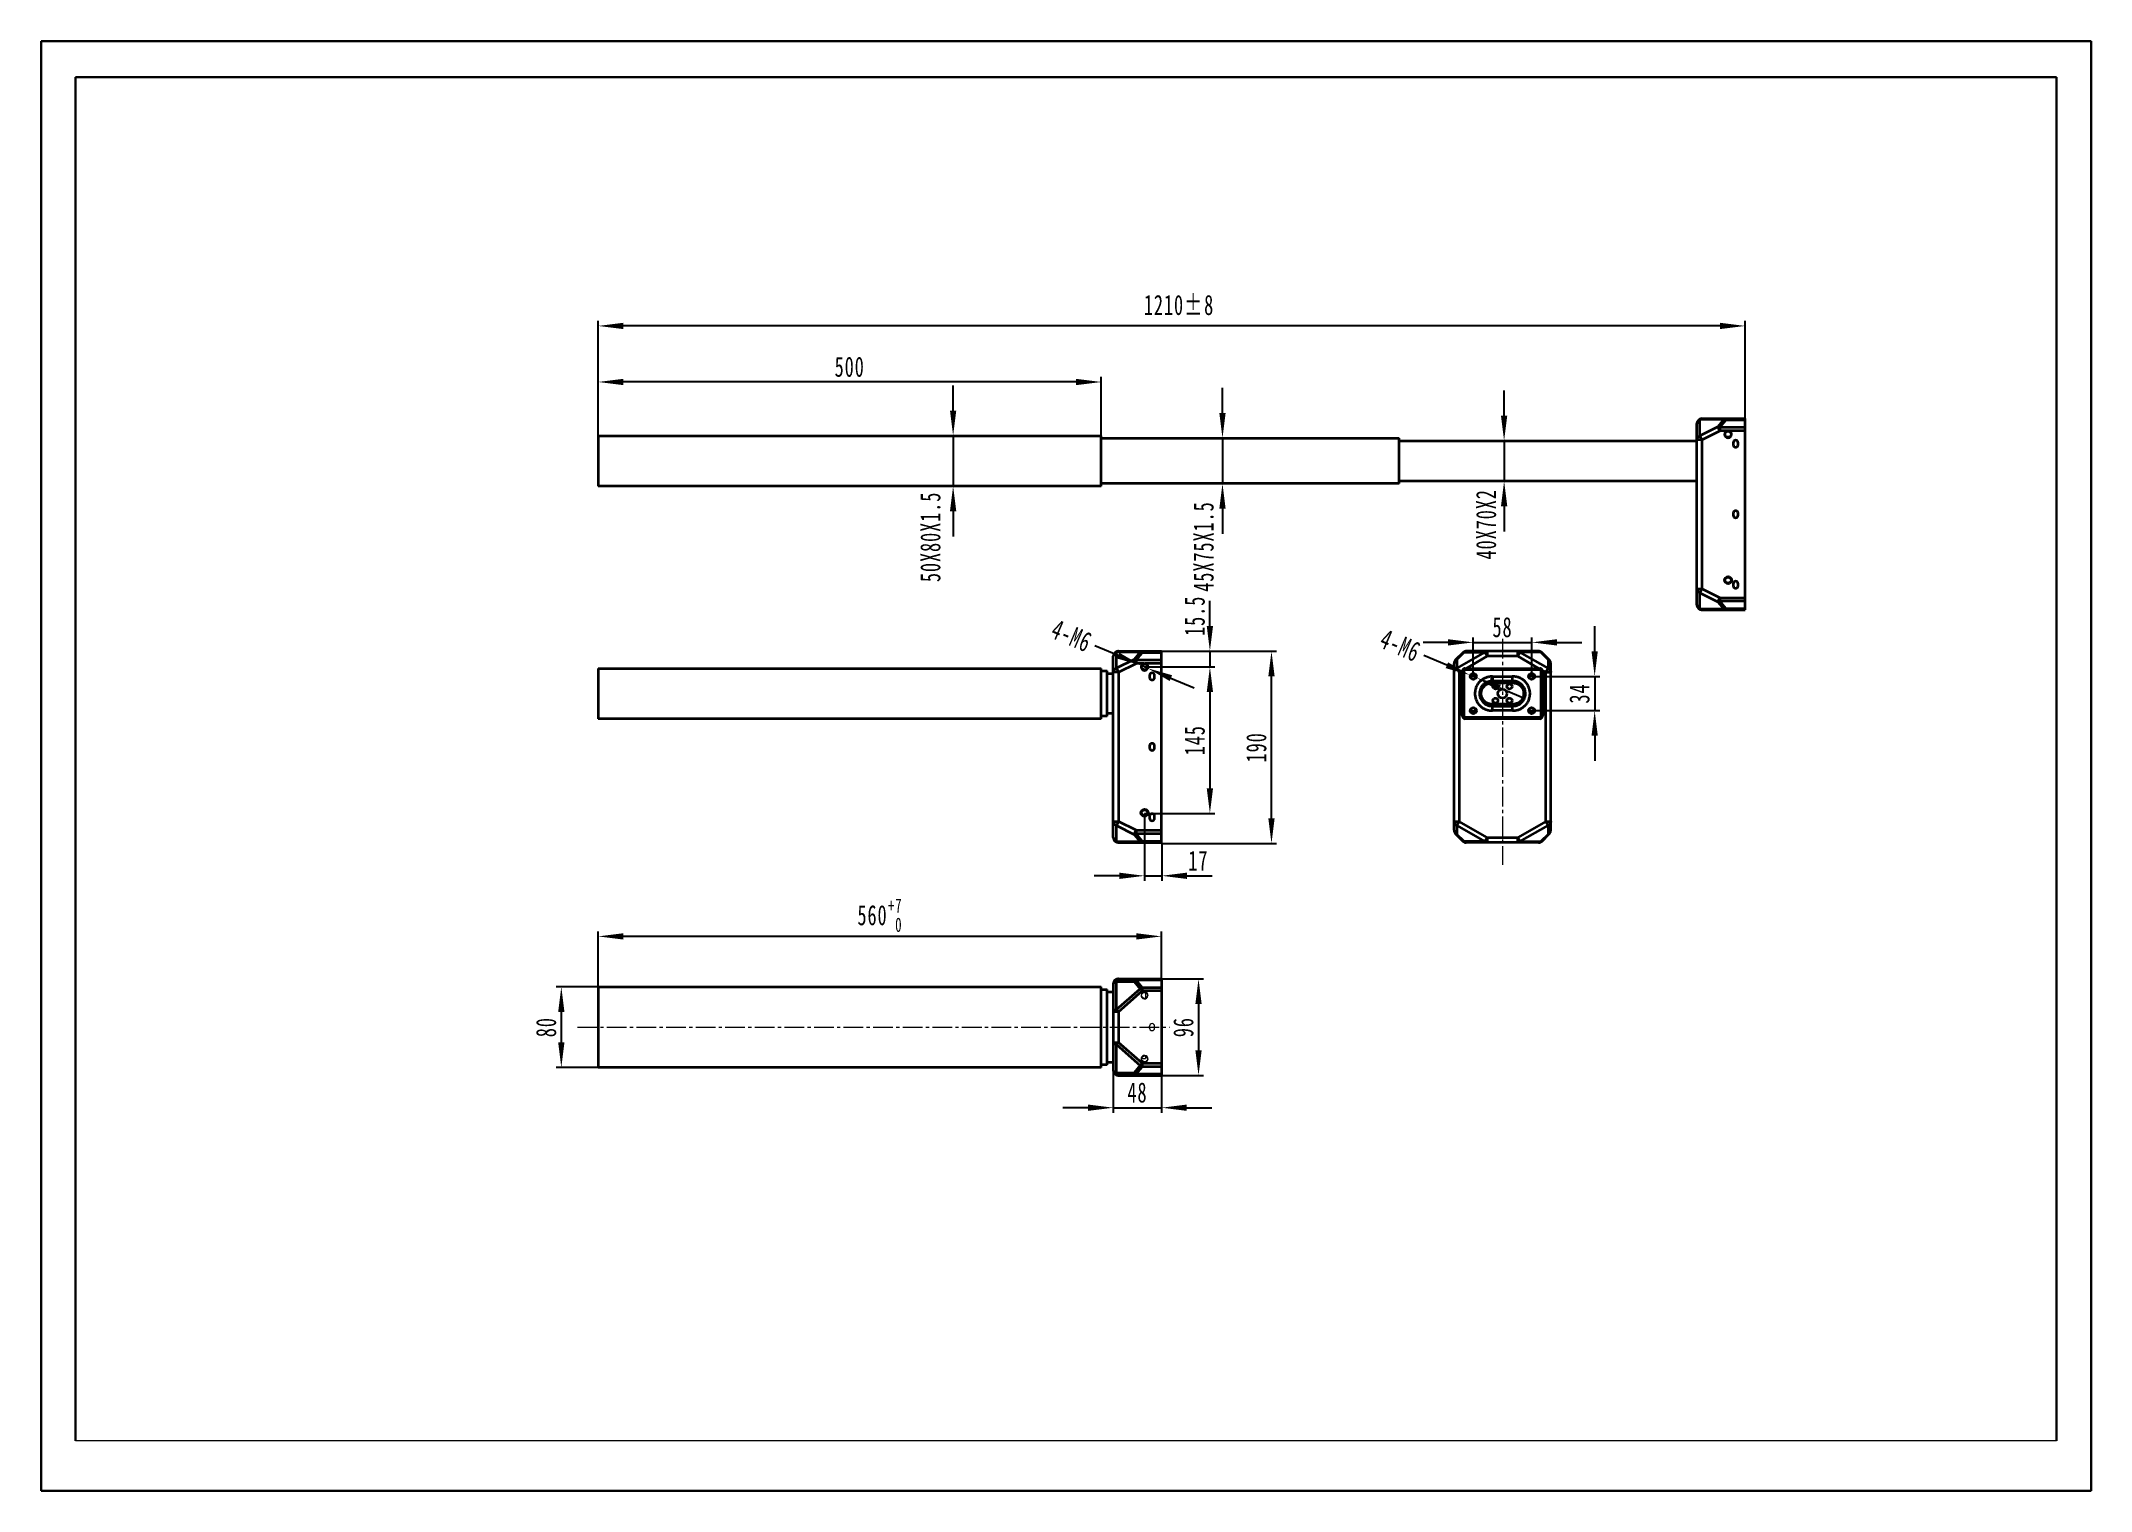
# Model space of a CAD drawing. Header units: millimetres. Extents: x 0 to 2037, y 0 to 1441.
import ezdxf

# ---------------------------------------------------------------- set-up
doc = ezdxf.new("R2010")
doc.units = ezdxf.units.MM
doc.header["$LTSCALE"] = 16.334999
doc.linetypes.add('点画线', pattern=[18, 12, -2, 2, -2])
doc.layers.get('0').update_dxf_attribs({"lineweight": 18})
for name, color, linetype, lineweight in [('FORMAT', 7, 'Continuous', 18), ('中心线层', 1, '点画线', 18), ('尺寸线层', 3, 'Continuous', 18), ('粗实线层', 7, 'Continuous', 35)]:
    doc.layers.add(name, color=color, linetype=linetype, lineweight=lineweight)
doc.styles.add('标准', font='', dxfattribs={"width": 0.667})
doc.styles.get('标准').set_extended_font_data('宋体')
doc.dimstyles.new('标准', dxfattribs={"dimtxt": 20, "dimasz": 25, "dimexe": 5, "dimexo": 0, "dimgap": 5, "dimtad": 1, "dimdec": 1, "dimdsep": 46, "dimtxsty": '标准', "dimblk": '_CAXARROW', "dimcen": 0, "dimdle": 50, "dimazin": 2, "dimtfac": 1, "dimtdec": 3, "dimtmove": 2, "dimatfit": 3, "dimfxl": 0, "dimfrac": 2, "dimtolj": 1, "dimarcsym": 0})

msp = doc.modelspace()

# ---------------------------------------------------------------- blocks, each defined once
blk = doc.blocks.new('_CAXARROW_0')
blk.add_hatch(color=0).paths.add_polyline_path([(0, 0), (-1, 0.125), (-1, -0.125)], flags=0)
blk = doc.blocks.new('*X2')
at = {"layer": '尺寸线层', "color": 0, "lineweight": -2}
for p, q in [((1096.7, 818.8), (1166.7, 818.8)), ((1161.7, 793.8), (1161.7, 698)), ((1096.7, 673), (1166.7, 673))]:
    blk.add_line(p, q, dxfattribs=at)
at = {"layer": '尺寸线层', "color": 0, "lineweight": -2, "ltscale": 0.1, "xscale": 25, "yscale": 25, "zscale": 25}
for p, rotation in [((1161.7, 818.8), 90), ((1161.7, 673), 270)]:
    blk.add_blockref('_CAXARROW_0', p, dxfattribs=dict(at, rotation=rotation))
at = {"layer": '尺寸线层', "color": 0, "ltscale": 0.1, "insert": (1146.7, 745.9), "char_height": 20, "width": 54.344, "attachment_point": 5, "rotation": 90, "line_spacing_factor": 1.15057, "style": '标准'}
blk.add_mtext('\\T1.1;145', dxfattribs=at)
blk = doc.blocks.new('_CAXARROW')
blk.add_hatch(color=0).paths.add_polyline_path([(0, 0), (-1, 0.125), (-1, -0.125)], flags=0)
blk = doc.blocks.new('*X4')
at = {"layer": '尺寸线层', "color": 0, "lineweight": -2}
for p, q in [((1161.7, 859.4), (1161.7, 884.4)), ((1096.7, 818.8), (1166.7, 818.8)), ((1113.8, 834.4), (1166.7, 834.4)), ((1161.7, 834.4), (1161.7, 818.8)), ((1161.7, 793.8), (1161.7, 768.8))]:
    blk.add_line(p, q, dxfattribs=at)
at = {"layer": '尺寸线层', "color": 0, "lineweight": -2, "ltscale": 0.1, "xscale": 25, "yscale": 25, "zscale": 25}
for p, rotation in [((1161.7, 834.4), 270), ((1161.7, 818.8), 90)]:
    blk.add_blockref('_CAXARROW_0', p, dxfattribs=dict(at, rotation=rotation))
at = {"layer": '尺寸线层', "color": 0, "ltscale": 0.1, "insert": (1146.7, 869.5), "char_height": 20, "width": 75.33, "attachment_point": 5, "rotation": 90, "line_spacing_factor": 1.15057, "style": '标准'}
blk.add_mtext('\\T1.1;15.5', dxfattribs=at)
blk = doc.blocks.new('*X5')
at = {"layer": '尺寸线层', "color": 0, "lineweight": -2}
for p, q in [((1113.8, 834.4), (1227.9, 834.4)), ((1222.9, 668.3), (1222.9, 809.4)), ((1113.8, 643.3), (1227.9, 643.3))]:
    blk.add_line(p, q, dxfattribs=at)
at = {"layer": '尺寸线层', "color": 0, "lineweight": -2, "ltscale": 0.1, "xscale": 25, "yscale": 25, "zscale": 25}
for p, rotation in [((1222.9, 834.4), 90), ((1222.9, 643.3), 270)]:
    blk.add_blockref('_CAXARROW_0', p, dxfattribs=dict(at, rotation=rotation))
at = {"layer": '尺寸线层', "color": 0, "ltscale": 0.1, "insert": (1207.9, 738.8), "char_height": 20, "width": 54.791, "attachment_point": 5, "rotation": 90, "line_spacing_factor": 1.15057, "style": '标准'}
blk.add_mtext('\\T1.1;190', dxfattribs=at)
blk = doc.blocks.new('*X6')
at = {"layer": '尺寸线层', "color": 0, "lineweight": -2}
for p, q in [((1096.7, 673), (1096.7, 606.2)), ((1113.8, 643.3), (1113.8, 606.2)), ((1071.7, 611.2), (1046.7, 611.2)), ((1096.7, 611.2), (1113.8, 611.2)), ((1138.8, 611.2), (1163.8, 611.2))]:
    blk.add_line(p, q, dxfattribs=at)
at = {"layer": '尺寸线层', "color": 0, "lineweight": -2, "ltscale": 0.1, "xscale": 25, "yscale": 25, "zscale": 25}
blk.add_blockref('_CAXARROW_0', (1096.7, 611.2), dxfattribs=at)
at = {"layer": '尺寸线层', "color": 0, "lineweight": -2, "ltscale": 0.1, "xscale": 25, "yscale": 25, "zscale": 25, "rotation": 180}
blk.add_blockref('_CAXARROW_0', (1113.8, 611.2), dxfattribs=at)
at = {"layer": '尺寸线层', "color": 0, "ltscale": 0.1, "insert": (1150.2, 626.2), "char_height": 20, "width": 33.507, "attachment_point": 5, "line_spacing_factor": 1.15057, "style": '标准'}
blk.add_mtext('\\T1.1;17', dxfattribs=at)
blk = doc.blocks.new('*X7')
at = {"layer": '尺寸线层', "color": 0, "lineweight": -2}
for p, q in [((1113.7, 508.8), (1155.4, 508.8)), ((1150.4, 483.8), (1150.4, 437.8)), ((1113.7, 412.8), (1155.4, 412.8))]:
    blk.add_line(p, q, dxfattribs=at)
at = {"layer": '尺寸线层', "color": 0, "lineweight": -2, "ltscale": 0.1, "xscale": 25, "yscale": 25, "zscale": 25}
for p, rotation in [((1150.4, 508.8), 90), ((1150.4, 412.8), 270)]:
    blk.add_blockref('_CAXARROW_0', p, dxfattribs=dict(at, rotation=rotation))
at = {"layer": '尺寸线层', "color": 0, "lineweight": 15, "ltscale": 0.1, "insert": (1135.4, 460.8), "char_height": 20, "width": 39.553, "attachment_point": 5, "rotation": 90, "line_spacing_factor": 1.15057, "style": '标准'}
blk.add_mtext('\\T1.1;96', dxfattribs=at)
blk = doc.blocks.new('*X8')
at = {"layer": '尺寸线层', "color": 0, "lineweight": -2}
for p, q in [((1065.7, 417.8), (1065.7, 375.8)), ((1113.7, 412.8), (1113.7, 375.8)), ((1040.7, 380.8), (1015.7, 380.8)), ((1065.7, 380.8), (1113.7, 380.8)), ((1138.7, 380.8), (1163.7, 380.8))]:
    blk.add_line(p, q, dxfattribs=at)
at = {"layer": '尺寸线层', "color": 0, "lineweight": -2, "ltscale": 0.1, "xscale": 25, "yscale": 25, "zscale": 25}
blk.add_blockref('_CAXARROW_0', (1065.7, 380.8), dxfattribs=at)
at = {"layer": '尺寸线层', "color": 0, "lineweight": -2, "ltscale": 0.1, "xscale": 25, "yscale": 25, "zscale": 25, "rotation": 180}
blk.add_blockref('_CAXARROW_0', (1113.7, 380.8), dxfattribs=at)
at = {"layer": '尺寸线层', "color": 0, "ltscale": 0.1, "insert": (1089.7, 395.8), "char_height": 20, "width": 36.488, "attachment_point": 5, "line_spacing_factor": 1.15057, "style": '标准'}
blk.add_mtext('\\T1.1;48', dxfattribs=at)
blk = doc.blocks.new('*X10')
at = {"layer": '尺寸线层', "color": 0, "lineweight": 15, "ltscale": 0.1, "char_height": 20, "attachment_point": 1, "line_spacing_factor": 1.15057, "style": '标准'}
for s, insert, width in [('\\T1.1;560', (811.4, 582.1), 178.296), ('\\T1.1;{\\H0.71x;\\C2;+7}', (841.8, 588.7), 56.85), ('\\T1.1;{\\H0.71x;\\C2; 0}', (841.8, 569.7), 56.85)]:
    blk.add_mtext(s, dxfattribs=dict(at, insert=insert, width=width))
blk = doc.blocks.new('*X9')
at = {"layer": '尺寸线层', "color": 0, "lineweight": -2}
for p, q in [((553.7, 500.8), (553.7, 556)), ((1088.7, 551), (578.7, 551)), ((1113.7, 508.8), (1113.7, 556))]:
    blk.add_line(p, q, dxfattribs=at)
at = {"layer": '尺寸线层', "color": 0, "lineweight": 15, "ltscale": 0.1}
blk.add_blockref('*X10', (0, 0), dxfattribs=at)
at = {"layer": '尺寸线层', "color": 0, "lineweight": -2, "ltscale": 0.1, "xscale": 25, "yscale": 25, "zscale": 25, "rotation": 180}
blk.add_blockref('_CAXARROW_0', (553.7, 551), dxfattribs=at)
at = {"layer": '尺寸线层', "color": 0, "lineweight": -2, "ltscale": 0.1, "xscale": 25, "yscale": 25, "zscale": 25}
blk.add_blockref('_CAXARROW_0', (1113.7, 551), dxfattribs=at)
blk = doc.blocks.new('*X11')
at = {"layer": '尺寸线层', "color": 0, "lineweight": -2, "ltscale": 0.1}
for p, q in [((1398.5, 843.1), (1373.5, 843.1)), ((1423.5, 809.3), (1423.5, 848.1)), ((1423.5, 843.1), (1481.5, 843.1)), ((1481.5, 809.3), (1481.5, 848.1)), ((1506.5, 843.1), (1531.5, 843.1))]:
    blk.add_line(p, q, dxfattribs=at)
at = {"layer": '尺寸线层', "color": 0, "lineweight": -2, "ltscale": 0.1, "xscale": 25, "yscale": 25, "zscale": 25}
blk.add_blockref('_CAXARROW_0', (1423.5, 843.1), dxfattribs=at)
at = {"layer": '尺寸线层', "color": 0, "lineweight": -2, "ltscale": 0.1, "xscale": 25, "yscale": 25, "zscale": 25, "rotation": 180}
blk.add_blockref('_CAXARROW_0', (1481.5, 843.1), dxfattribs=at)
at = {"layer": '尺寸线层', "color": 0, "ltscale": 0.1, "insert": (1452.5, 858.1), "char_height": 20, "width": 35.593, "attachment_point": 5, "line_spacing_factor": 1.15057, "style": '标准'}
blk.add_mtext('\\T1.1;58', dxfattribs=at)
blk = doc.blocks.new('*X12')
at = {"layer": '尺寸线层', "color": 0, "lineweight": -2, "ltscale": 0.1}
for p, q in [((906.5, 1073.4), (906.5, 1098.4)), ((934.6, 1048.4), (901.5, 1048.4)), ((906.5, 1048.4), (906.5, 998.4)), ((923.9, 998.4), (901.5, 998.4)), ((906.5, 973.4), (906.5, 948.4))]:
    blk.add_line(p, q, dxfattribs=at)
at = {"layer": '尺寸线层', "color": 0, "lineweight": -2, "ltscale": 0.1, "xscale": 25, "yscale": 25, "zscale": 25}
for p, rotation in [((906.5, 1048.4), 270), ((906.5, 998.4), 90)]:
    blk.add_blockref('_CAXARROW_0', p, dxfattribs=dict(at, rotation=rotation))
at = {"layer": '尺寸线层', "color": 0, "ltscale": 0.1, "insert": (884, 947.9), "char_height": 20, "width": 182.348, "attachment_point": 5, "rotation": 90, "line_spacing_factor": 1.15057, "style": '标准'}
blk.add_mtext('\\T1.1;50X80X1.5', dxfattribs=at)
blk = doc.blocks.new('*X13')
at = {"layer": '尺寸线层', "color": 0, "lineweight": -2, "ltscale": 0.1}
for p, q in [((1174.2, 1070.9), (1174.2, 1095.9)), ((1174.2, 1045.9), (1179.2, 1045.9)), ((1174.2, 1045.9), (1174.2, 1000.9)), ((1168.4, 1000.9), (1179.2, 1000.9)), ((1174.2, 975.9), (1174.2, 950.9))]:
    blk.add_line(p, q, dxfattribs=at)
at = {"layer": '尺寸线层', "color": 0, "lineweight": -2, "ltscale": 0.1, "xscale": 25, "yscale": 25, "zscale": 25}
for p, rotation in [((1174.2, 1045.9), 270), ((1174.2, 1000.9), 90)]:
    blk.add_blockref('_CAXARROW_0', p, dxfattribs=dict(at, rotation=rotation))
at = {"layer": '尺寸线层', "color": 0, "ltscale": 0.1, "insert": (1155.5, 938.3), "char_height": 20, "width": 183.242, "attachment_point": 5, "rotation": 90, "line_spacing_factor": 1.15057, "style": '标准'}
blk.add_mtext('\\T1.1;45X75X1.5', dxfattribs=at)
blk = doc.blocks.new('*X14')
at = {"layer": '尺寸线层', "color": 0, "lineweight": -2, "ltscale": 0.1}
for p, q in [((1454.1, 1068.4), (1454.1, 1093.4)), ((1456, 1043.4), (1449.1, 1043.4)), ((1454.1, 1043.4), (1454.1, 1003.4)), ((1454.1, 1003.4), (1459.1, 1003.4)), ((1454.1, 978.4), (1454.1, 953.4))]:
    blk.add_line(p, q, dxfattribs=at)
at = {"layer": '尺寸线层', "color": 0, "lineweight": -2, "ltscale": 0.1, "xscale": 25, "yscale": 25, "zscale": 25}
for p, rotation in [((1454.1, 1043.4), 270), ((1454.1, 1003.4), 90)]:
    blk.add_blockref('_CAXARROW_0', p, dxfattribs=dict(at, rotation=rotation))
at = {"layer": '尺寸线层', "color": 0, "ltscale": 0.1, "insert": (1436.3, 960.4), "char_height": 20, "width": 141.27, "attachment_point": 5, "rotation": 90, "line_spacing_factor": 1.15057, "style": '标准'}
blk.add_mtext('\\T1.1;40X70X2', dxfattribs=at)
blk = doc.blocks.new('*X15')
at = {"layer": '尺寸线层', "color": 0, "lineweight": -2, "ltscale": 0.1}
for p, q in [((553.7, 500.8), (512.1, 500.8)), ((517.1, 475.8), (517.1, 445.8)), ((553.7, 420.8), (512.1, 420.8))]:
    blk.add_line(p, q, dxfattribs=at)
at = {"layer": '尺寸线层', "color": 0, "lineweight": -2, "ltscale": 0.1, "xscale": 25, "yscale": 25, "zscale": 25}
for p, rotation in [((517.1, 500.8), 90), ((517.1, 420.8), 270)]:
    blk.add_blockref('_CAXARROW_0', p, dxfattribs=dict(at, rotation=rotation))
at = {"layer": '尺寸线层', "color": 0, "ltscale": 0.1, "insert": (502.1, 460.8), "char_height": 20, "width": 39.553, "attachment_point": 5, "rotation": 90, "line_spacing_factor": 1.15057, "style": '标准'}
blk.add_mtext('\\T1.1;80', dxfattribs=at)
blk = doc.blocks.new('*X16')
at = {"layer": '尺寸线层', "color": 0, "lineweight": -2, "ltscale": 0.1}
for p, q in [((553.7, 1048.4), (553.7, 1162.5)), ((1693.7, 1065.4), (1693.7, 1162.5)), ((1668.7, 1157.5), (578.7, 1157.5))]:
    blk.add_line(p, q, dxfattribs=at)
at = {"layer": '尺寸线层', "color": 0, "lineweight": -2, "ltscale": 0.1, "xscale": 25, "yscale": 25, "zscale": 25, "rotation": 180}
blk.add_blockref('_CAXARROW_0', (553.7, 1157.5), dxfattribs=at)
at = {"layer": '尺寸线层', "color": 0, "lineweight": -2, "ltscale": 0.1, "xscale": 25, "yscale": 25, "zscale": 25}
blk.add_blockref('_CAXARROW_0', (1693.7, 1157.5), dxfattribs=at)
at = {"layer": '尺寸线层', "color": 0, "ltscale": 0.1, "insert": (1131, 1178.2), "char_height": 20, "width": 136.53, "attachment_point": 5, "line_spacing_factor": 1.15057, "style": '标准'}
blk.add_mtext('\\T1.1;1210%%P8', dxfattribs=at)
blk = doc.blocks.new('*X17')
at = {"layer": '尺寸线层', "color": 0, "lineweight": -2}
for p, q in [((1070.5, 830), (1047.5, 839.7)), ((1099.9, 817.4), (1093.5, 820.2)), ((1122.9, 807.6), (1145.9, 797.9))]:
    blk.add_line(p, q, dxfattribs=at)
at = {"layer": '尺寸线层', "color": 0, "lineweight": -2, "ltscale": 0.1, "xscale": 25, "yscale": 25, "zscale": 25}
for p, rotation in [((1093.5, 820.2), 336.9544261387204), ((1099.9, 817.4), 156.9544261387204)]:
    blk.add_blockref('_CAXARROW_0', p, dxfattribs=dict(at, rotation=rotation))
at = {"layer": '尺寸线层', "color": 0, "ltscale": 0.1, "insert": (1024.4, 849.6), "char_height": 20, "width": 87.956, "attachment_point": 5, "rotation": 336.9544, "line_spacing_factor": 1.15057, "style": '标准'}
blk.add_mtext('\\T1.1;4-M6', dxfattribs=at)
blk = doc.blocks.new('*X18')
at = {"layer": '尺寸线层', "color": 0, "lineweight": -2, "ltscale": 0.1}
for p, q in [((1544.1, 834.3), (1544.1, 859.3)), ((1481.5, 809.3), (1549.1, 809.3)), ((1544.1, 809.3), (1544.1, 775.3)), ((1481.5, 775.3), (1549.1, 775.3)), ((1544.1, 750.3), (1544.1, 725.3))]:
    blk.add_line(p, q, dxfattribs=at)
at = {"layer": '尺寸线层', "color": 0, "lineweight": -2, "ltscale": 0.1, "xscale": 25, "yscale": 25, "zscale": 25}
for p, rotation in [((1544.1, 809.3), 270), ((1544.1, 775.3), 90)]:
    blk.add_blockref('_CAXARROW_0', p, dxfattribs=dict(at, rotation=rotation))
at = {"layer": '尺寸线层', "color": 0, "ltscale": 0.1, "insert": (1529.1, 792.3), "char_height": 20, "width": 39.553, "attachment_point": 5, "rotation": 90, "line_spacing_factor": 1.15057, "style": '标准'}
blk.add_mtext('\\T1.1;34', dxfattribs=at)
blk = doc.blocks.new('*X19')
at = {"layer": '尺寸线层', "color": 0, "lineweight": -2}
for p, q in [((1397.2, 820.4), (1374.2, 830.2)), ((1426.7, 807.9), (1420.2, 810.6)), ((1449.7, 798.1), (1472.7, 788.3))]:
    blk.add_line(p, q, dxfattribs=at)
at = {"layer": '尺寸线层', "color": 0, "lineweight": -2, "ltscale": 0.1, "xscale": 25, "yscale": 25, "zscale": 25}
for p, rotation in [((1420.2, 810.6), 336.9544261387204), ((1426.7, 807.9), 156.9544261387204)]:
    blk.add_blockref('_CAXARROW_0', p, dxfattribs=dict(at, rotation=rotation))
at = {"layer": '尺寸线层', "color": 0, "ltscale": 0.1, "insert": (1351.1, 840), "char_height": 20, "width": 87.956, "attachment_point": 5, "rotation": 336.9544, "line_spacing_factor": 1.15057, "style": '标准'}
blk.add_mtext('\\T1.1;4-M6', dxfattribs=at)
blk = doc.blocks.new('*X20')
at = {"layer": '尺寸线层', "color": 0, "lineweight": -2, "ltscale": 0.1}
for p, q in [((553.7, 1048.4), (553.7, 1106.8)), ((1028.7, 1101.8), (578.7, 1101.8)), ((1053.7, 1048.4), (1053.7, 1106.8))]:
    blk.add_line(p, q, dxfattribs=at)
at = {"layer": '尺寸线层', "color": 0, "lineweight": -2, "ltscale": 0.1, "xscale": 25, "yscale": 25, "zscale": 25, "rotation": 180}
blk.add_blockref('_CAXARROW_0', (553.7, 1101.8), dxfattribs=at)
at = {"layer": '尺寸线层', "color": 0, "lineweight": -2, "ltscale": 0.1, "xscale": 25, "yscale": 25, "zscale": 25}
blk.add_blockref('_CAXARROW_0', (1053.7, 1101.8), dxfattribs=at)
at = {"layer": '尺寸线层', "color": 0, "ltscale": 0.1, "insert": (803.7, 1116.8), "char_height": 20, "width": 56.878, "attachment_point": 5, "line_spacing_factor": 1.15057, "style": '标准'}
blk.add_mtext('\\T1.1;500', dxfattribs=at)

# ---------------------------------------------------------------- dimensions: what is measured, and where the dimension line sits
at = {"layer": '尺寸线层', "ltscale": 0.1}
dim = msp.add_linear_dim(base=(553.72, 1157.48), p1=(1693.72, 1065.41), p2=(553.72, 1048.41), text='1210%%P8', dimstyle='标准', override={"dimsah": 1, "dimtfill": 1, "dimtzin": 0}, dxfattribs=at)
dim.commit()
dim.dimension.update_dxf_attribs({"geometry": '*X16', "text_midpoint": (1130.95, 1178.17), "dimtype": 160})
for base, p1, p2, picture, middle in [((553.72, 1101.79), (1053.72, 1048.41), (553.72, 1048.41), '*X20', (803.72, 1116.79)), ((1481.46, 843.11), (1423.46, 809.25), (1481.46, 809.28), '*X11', (1452.46, 858.11))]:
    dim = msp.add_linear_dim(base=base, p1=p1, p2=p2, dimstyle='标准', override={"dimsah": 1, "dimtfill": 1, "dimtzin": 0}, dxfattribs=at)
    dim.commit()
    dim.dimension.update_dxf_attribs({"geometry": picture, "text_midpoint": middle, "dimtype": 160})
for base, p1, p2, text, picture, middle in [((906.53, 998.41), (934.55, 1048.41), (923.92, 998.41), '<>X80X1.5', '*X12', (884.03, 947.91)), ((1174.17, 1000.91), (1174.17, 1045.91), (1168.38, 1000.91), '<>X75X1.5', '*X13', (1155.49, 938.29)), ((1454.08, 1003.41), (1456.01, 1043.41), (1454.08, 1003.41), '<>X70X2', '*X14', (1436.32, 960.43))]:
    dim = msp.add_linear_dim(base=base, p1=p1, p2=p2, angle=270, text=text, dimstyle='标准', override={"dimsah": 1, "dimtfill": 1, "dimfrac": 0, "dimtzin": 0}, dxfattribs=at)
    dim.commit()
    dim.dimension.update_dxf_attribs({"geometry": picture, "text_midpoint": middle, "dimtype": 160})
at = {"layer": '尺寸线层'}
for base, p1, p2, angle, text, picture, middle in [((1161.67, 818.8), (1113.82, 834.39), (1096.72, 818.8), 270, '15.5', '*X4', (1146.67, 869.48)), ((1161.67, 672.97), (1096.72, 818.8), (1096.72, 672.97), 270, '145', '*X2', (1146.67, 745.88)), ((1222.86, 834.39), (1113.82, 643.3), (1113.82, 834.39), 90, '190', '*X5', (1207.86, 738.84)), ((1113.82, 611.2), (1096.72, 672.97), (1113.82, 643.3), 0, '17', '*X6', (1150.25, 626.2))]:
    dim = msp.add_linear_dim(base=base, p1=p1, p2=p2, angle=angle, text=text, dimstyle='标准', override={"dimsah": 1, "dimtfill": 1, "dimtzin": 0}, dxfattribs=at)
    dim.commit()
    dim.dimension.update_dxf_attribs({"geometry": picture, "text_midpoint": middle, "dimtype": 160})
for p1, p2, picture, middle in [((1099.94, 817.43), (1093.5, 820.17), '*X17', (1024.36, 849.58)), ((1426.68, 807.88), (1420.24, 810.62), '*X19', (1351.1, 840.04))]:
    dim = msp.add_diameter_dim_2p(p1=p1, p2=p2, text='4-M6', dimstyle='标准', override={"dimpost": '%%C<>', "dimsah": 1, "dimtfill": 1, "dimfrac": 0, "dimtzin": 0}, dxfattribs=at)
    dim.commit()
    dim.dimension.update_dxf_attribs({"geometry": picture, "text_midpoint": middle, "dimtype": 163})
at = {"layer": '尺寸线层', "ltscale": 0.1}
for base, p1, p2, picture, middle in [((1544.07, 775.28), (1481.46, 809.28), (1481.47, 775.28), '*X18', (1529.07, 792.28)), ((517.06, 420.84), (553.72, 500.84), (553.72, 420.84), '*X15', (502.06, 460.84))]:
    dim = msp.add_linear_dim(base=base, p1=p1, p2=p2, angle=270, dimstyle='标准', override={"dimsah": 1, "dimtfill": 1, "dimtzin": 0}, dxfattribs=at)
    dim.commit()
    dim.dimension.update_dxf_attribs({"geometry": picture, "text_midpoint": middle, "dimtype": 160})
at = {"layer": '尺寸线层', "lineweight": 15}
dim = msp.add_linear_dim(base=(553.72, 551.02), p1=(1113.74, 508.84), p2=(553.72, 500.84), text='\\A1;<>{\\C2;{\\H0.71x;\\S+7^  0;}}', dimstyle='标准', override={"dimsah": 1, "dimtdec": 0, "dimtfill": 1, "dimfrac": 0, "dimtzin": 0}, dxfattribs=at)
dim.commit()
dim.dimension.update_dxf_attribs({"geometry": '*X9', "text_midpoint": (833.73, 572.11), "dimtype": 160})
dim = msp.add_linear_dim(base=(1150.42, 412.84), p1=(1113.72, 508.84), p2=(1113.72, 412.84), angle=270, dimstyle='标准', override={"dimsah": 1, "dimtfill": 1, "dimtzin": 0}, dxfattribs=at)
dim.commit()
dim.dimension.update_dxf_attribs({"geometry": '*X7', "text_midpoint": (1135.42, 460.84), "dimtype": 160})
at = {"layer": '尺寸线层'}
dim = msp.add_linear_dim(base=(1113.72, 380.84), p1=(1065.72, 417.84), p2=(1113.72, 412.84), dimstyle='标准', override={"dimsah": 1, "dimtfill": 1, "dimtzin": 0}, dxfattribs=at)
dim.commit()
dim.dimension.update_dxf_attribs({"geometry": '*X8', "text_midpoint": (1089.72, 395.84), "dimtype": 160})

# ---------------------------------------------------------------- linework, layer by layer
at = {"lineweight": 30}
for p, q in [((0, 1440.57), (0, 0)), ((0, 0), (2037.38, 0))]:
    msp.add_line(p, q, dxfattribs=at)
at = {"linetype": 'Continuous', "lineweight": 30}
msp.add_line((2037.38, 1440.57), (2037.38, 0), dxfattribs=at)
msp.add_line((2003.08, 49.82), (34.3, 49.82))
at = {"layer": 'FORMAT', "linetype": 'Continuous', "lineweight": 30}
for p, q in [((2037.38, 1440.57), (0, 1440.57)), ((2003.08, 1404.77), (34.3, 1404.77)), ((34.3, 49.82), (34.3, 1404.77)), ((2003.08, 49.82), (2003.08, 1404.77))]:
    msp.add_line(p, q, dxfattribs=at)
at = {"layer": '中心线层', "ltscale": 0.1}
for p, q in [((1452.47, 846.61), (1452.47, 622.12)), ((533.04, 460.84), (1121.55, 460.84))]:
    msp.add_line(p, q, dxfattribs=at)
at = {"layer": '粗实线层', "color": 7, "linetype": 'Continuous'}
for p, q in [((1645.72, 880.41), (1645.72, 1060.41)), ((1672.49, 1064.39), (1648.73, 1064.39)), ((1648.73, 1048.47), (1648.73, 1064.39)), ((1650.72, 1065.41), (1693.72, 1065.41)), ((1672.49, 1064.39), (1666.43, 1057.32)), ((1668.42, 1056.87), (1674.48, 1063.94)), ((1674.48, 1065.41), (1674.48, 1063.94)), ((1693.72, 1063.94), (1674.48, 1063.94)), ((1693.72, 875.41), (1693.72, 1065.41)), ((553.72, 1048.41), (553.72, 998.41)), ((553.72, 1048.41), (1053.72, 1048.41)), ((1053.72, 998.41), (1053.72, 1048.41)), ((1053.72, 1045.91), (1349.72, 1045.91)), ((1349.72, 1000.91), (1349.72, 1045.91)), ((1349.72, 1043.41), (1645.72, 1043.41)), ((1650.72, 1044.49), (1645.72, 1044.49)), ((1666.43, 1057.32), (1648.73, 1048.47)), ((1648.73, 1048.47), (1650.72, 1044.49)), ((1650.72, 1044.49), (1668.42, 1053.34)), ((1650.72, 1044.49), (1650.72, 896.33)), ((1668.42, 1053.34), (1666.43, 1057.32)), ((1668.42, 1056.87), (1693.72, 1056.87)), ((1668.42, 1056.87), (1668.42, 1053.34)), ((1676.02, 1053.34), (1668.42, 1053.34)), ((1676.12, 1052.85), (1676.02, 1053.34)), ((1676.72, 1053.42), (1676.72, 1052.91)), ((1677.42, 1053.34), (1677.32, 1052.85)), ((1693.72, 1053.34), (1677.42, 1053.34)), ((1681.72, 1041.41), (1681.72, 1039.41)), ((1686.72, 1039.41), (1686.72, 1041.41)), ((1053.72, 998.41), (553.72, 998.41)), ((1349.72, 1000.91), (1053.72, 1000.91)), ((1645.72, 1003.41), (1349.72, 1003.41)), ((1681.72, 971.41), (1681.72, 969.41)), ((1686.72, 969.41), (1686.72, 971.41)), ((1681.72, 901.41), (1681.72, 899.41)), ((1686.72, 899.41), (1686.72, 901.41)), ((1645.72, 896.33), (1650.72, 896.33)), ((1650.72, 896.33), (1648.73, 892.35)), ((1648.73, 892.35), (1666.43, 883.5)), ((1648.73, 876.43), (1648.73, 892.35)), ((1648.73, 876.43), (1672.49, 876.43)), ((1668.42, 887.48), (1650.72, 896.33)), ((1666.43, 883.5), (1668.42, 887.48)), ((1666.43, 883.5), (1672.49, 876.43)), ((1668.42, 887.48), (1693.72, 887.48)), ((1668.42, 887.48), (1668.42, 883.94)), ((1693.72, 883.94), (1668.42, 883.94)), ((1674.48, 876.87), (1668.42, 883.94)), ((1674.48, 876.87), (1693.72, 876.87)), ((1674.48, 876.87), (1674.48, 875.41)), ((1650.72, 875.41), (1693.72, 875.41)), ((553.72, 817.3), (553.72, 767.3)), ((553.72, 817.3), (1053.72, 817.3)), ((1053.72, 767.3), (1053.72, 817.3)), ((1065.72, 649.3), (1065.72, 829.3)), ((1092.49, 833.28), (1068.73, 833.28)), ((1068.73, 817.36), (1068.73, 833.28)), ((1086.43, 826.21), (1068.73, 817.36)), ((1068.73, 817.36), (1070.72, 813.38)), ((1070.72, 834.3), (1113.72, 834.3)), ((1070.72, 813.38), (1088.42, 822.23)), ((1092.49, 833.28), (1086.43, 826.21)), ((1088.42, 822.23), (1086.43, 826.21)), ((1088.42, 825.77), (1094.48, 832.84)), ((1088.42, 825.77), (1113.72, 825.77)), ((1088.42, 825.77), (1088.42, 822.23)), ((1096.02, 822.23), (1088.42, 822.23)), ((1094.48, 834.3), (1094.48, 832.84)), ((1113.72, 832.84), (1094.48, 832.84)), ((1096.12, 821.74), (1096.02, 822.23)), ((1096.72, 822.31), (1096.72, 821.8)), ((1097.42, 822.23), (1097.32, 821.74)), ((1113.72, 822.23), (1097.42, 822.23)), ((1113.72, 644.3), (1113.72, 834.3)), ((1404.46, 812.77), (1404.46, 822.23)), ((1412.99, 832.84), (1405.92, 825.77)), ((1407.18, 826.21), (1414.25, 833.28)), ((1435.04, 833.28), (1407.18, 817.36)), ((1407.18, 826.21), (1407.18, 817.36)), ((1407.18, 817.36), (1409.46, 813.38)), ((1409.46, 813.38), (1412.59, 815.17)), ((1414.25, 833.28), (1435.04, 833.28)), ((1415.46, 817.3), (1489.46, 817.3)), ((1489.46, 815.8), (1415.46, 815.8)), ((1416.32, 817.3), (1437.32, 829.3)), ((1488.38, 834.3), (1416.53, 834.3)), ((1437.32, 829.3), (1435.04, 833.28)), ((1437.32, 834.3), (1437.32, 829.3)), ((1467.59, 829.3), (1437.32, 829.3)), ((1467.59, 829.3), (1467.59, 834.3)), ((1469.87, 833.28), (1467.59, 829.3)), ((1467.59, 829.3), (1488.59, 817.3)), ((1497.73, 817.36), (1469.87, 833.28)), ((1490.66, 833.28), (1469.87, 833.28)), ((1490.66, 833.28), (1497.73, 826.21)), ((1498.99, 825.77), (1491.92, 832.84)), ((1492.32, 815.17), (1495.46, 813.38)), ((1495.46, 813.38), (1497.73, 817.36)), ((1497.73, 826.21), (1497.73, 817.36)), ((1500.46, 812.77), (1500.46, 822.23)), ((1053.72, 814.8), (1059.72, 814.8)), ((1059.72, 769.8), (1059.72, 814.8)), ((1059.72, 812.3), (1065.72, 812.3)), ((1070.72, 813.38), (1065.72, 813.38)), ((1070.72, 813.38), (1070.72, 665.22)), ((1101.72, 810.3), (1101.72, 808.3)), ((1106.72, 808.3), (1106.72, 810.3)), ((1404.46, 656.37), (1404.46, 812.77)), ((1409.46, 813.38), (1409.46, 665.22)), ((1412.46, 770.3), (1412.46, 814.3)), ((1413.96, 814.3), (1413.96, 770.3)), ((1421.46, 810.3), (1425.76, 810.3)), ((1423.46, 812.13), (1423.46, 811.8)), ((1441.52, 809.13), (1441.73, 804.62)), ((1442.55, 809.16), (1442.67, 809.16)), ((1442.67, 804.64), (1442.55, 804.64)), ((1442.98, 802.84), (1442.55, 802.84)), ((1442.67, 809.16), (1442.67, 804.64)), ((1449.78, 804.65), (1442.67, 804.64)), ((1442.98, 804.64), (1442.98, 802.84)), ((1449.78, 802.84), (1442.98, 802.84)), ((1449.78, 802.84), (1449.78, 804.65)), ((1462.2, 809.17), (1462.22, 804.65)), ((1463.42, 804.64), (1463.36, 802.83)), ((1479.14, 810.3), (1483.46, 810.3)), ((1481.46, 812.15), (1481.46, 811.83)), ((1490.96, 770.3), (1490.96, 814.3)), ((1492.46, 814.3), (1492.46, 770.3)), ((1500.46, 813.38), (1495.46, 813.38)), ((1495.46, 812.8), (1495.46, 813.38)), ((1495.46, 665.22), (1495.46, 813.38)), ((1495.47, 813.38), (1500.47, 813.38)), ((1495.47, 813.38), (1495.47, 812.77)), ((1500.46, 656.37), (1500.46, 813.38)), ((1425.82, 774.3), (1421.46, 774.3)), ((1423.47, 778.13), (1423.47, 777.8)), ((1441.49, 779.89), (1441.56, 781.7)), ((1442.64, 775.36), (1442.62, 779.88)), ((1462.46, 775.37), (1442.64, 775.36)), ((1461.97, 779.89), (1461.97, 781.69)), ((1461.97, 779.89), (1462.47, 779.89)), ((1462.46, 775.37), (1462.47, 779.89)), ((1462.82, 779.89), (1462.82, 781.71)), ((1483.46, 774.3), (1479.12, 774.3)), ((1481.47, 778.15), (1481.47, 777.83)), ((1053.72, 767.3), (553.72, 767.3)), ((1059.72, 769.8), (1053.72, 769.8)), ((1065.72, 772.3), (1059.72, 772.3)), ((1415.46, 768.8), (1489.46, 768.8)), ((1489.46, 767.3), (1415.46, 767.3)), ((1101.72, 740.3), (1101.72, 738.3)), ((1106.72, 738.3), (1106.72, 740.3)), ((1065.72, 665.22), (1070.72, 665.22)), ((1070.72, 665.22), (1068.73, 661.24)), ((1068.73, 661.24), (1086.43, 652.39)), ((1068.73, 645.32), (1068.73, 661.24)), ((1088.42, 656.37), (1070.72, 665.22)), ((1086.43, 652.39), (1088.42, 656.37)), ((1086.43, 652.39), (1092.49, 645.32)), ((1088.42, 656.37), (1113.72, 656.37)), ((1088.42, 656.37), (1088.42, 652.84)), ((1113.72, 652.84), (1088.42, 652.84)), ((1094.48, 645.77), (1088.42, 652.84)), ((1101.72, 670.3), (1101.72, 668.3)), ((1106.72, 668.3), (1106.72, 670.3)), ((1404.46, 665.22), (1409.46, 665.22)), ((1405.92, 652.84), (1412.99, 645.77)), ((1409.46, 665.22), (1407.18, 661.24)), ((1407.18, 661.24), (1435.04, 645.32)), ((1407.18, 661.24), (1407.18, 652.39)), ((1414.25, 645.32), (1407.18, 652.39)), ((1437.32, 649.3), (1409.46, 665.22)), ((1495.46, 665.22), (1467.59, 649.3)), ((1469.87, 645.32), (1497.73, 661.24)), ((1497.73, 652.39), (1490.66, 645.32)), ((1491.92, 645.77), (1498.99, 652.84)), ((1495.46, 665.22), (1500.46, 665.22)), ((1497.73, 661.24), (1495.46, 665.22)), ((1497.73, 661.24), (1497.73, 652.39)), ((1068.73, 645.32), (1092.49, 645.32)), ((1070.72, 644.3), (1113.72, 644.3)), ((1094.48, 645.77), (1113.72, 645.77)), ((1094.48, 645.77), (1094.48, 644.3)), ((1435.04, 645.32), (1414.25, 645.32)), ((1488.38, 644.3), (1416.53, 644.3)), ((1435.04, 645.32), (1437.32, 649.3)), ((1437.32, 649.3), (1467.59, 649.3)), ((1437.32, 649.3), (1437.32, 644.3)), ((1467.59, 649.3), (1469.87, 645.32)), ((1467.59, 644.3), (1467.59, 649.3)), ((1469.87, 645.32), (1490.66, 645.32)), ((553.72, 500.84), (553.72, 420.84)), ((553.72, 500.84), (1053.72, 500.84)), ((1053.72, 420.84), (1053.72, 500.84)), ((1053.72, 498.34), (1059.72, 498.34)), ((1059.72, 423.34), (1059.72, 498.34)), ((1059.72, 495.84), (1065.72, 495.84)), ((1065.72, 503.84), (1065.72, 417.84)), ((1068.73, 506.12), (1086.43, 506.12)), ((1068.73, 478.26), (1068.73, 506.12)), ((1068.73, 478.26), (1092.49, 499.05)), ((1070.72, 508.84), (1113.72, 508.84)), ((1070.72, 475.98), (1094.48, 496.77)), ((1086.43, 506.12), (1092.49, 499.05)), ((1088.42, 508.84), (1088.42, 507.38)), ((1113.72, 507.38), (1088.42, 507.38)), ((1094.48, 500.31), (1088.42, 507.38)), ((1094.48, 496.77), (1092.49, 499.05)), ((1094.48, 500.31), (1113.72, 500.31)), ((1094.48, 500.31), (1094.48, 496.77)), ((1113.72, 496.77), (1094.48, 496.77)), ((1113.72, 508.84), (1113.72, 412.84)), ((1070.72, 475.98), (1065.72, 475.98)), ((1068.73, 478.26), (1070.72, 475.98)), ((1070.72, 475.98), (1070.72, 445.7)), ((1065.72, 445.7), (1070.72, 445.7)), ((1070.72, 445.7), (1068.73, 443.43)), ((1068.73, 443.43), (1092.49, 422.64)), ((1068.73, 415.57), (1068.73, 443.43)), ((1094.48, 424.91), (1070.72, 445.7)), ((1053.72, 420.84), (553.72, 420.84)), ((1059.72, 423.34), (1053.72, 423.34)), ((1065.72, 425.84), (1059.72, 425.84)), ((1068.73, 415.57), (1086.43, 415.57)), ((1070.72, 412.84), (1113.72, 412.84)), ((1092.49, 422.64), (1086.43, 415.57)), ((1088.42, 414.31), (1094.48, 421.38)), ((1088.42, 414.31), (1113.72, 414.31)), ((1088.42, 414.31), (1088.42, 412.84)), ((1092.49, 422.64), (1094.48, 424.91)), ((1094.48, 424.91), (1113.72, 424.91)), ((1094.48, 424.91), (1094.48, 421.38)), ((1113.72, 421.38), (1094.48, 421.38))]:
    msp.add_line(p, q, dxfattribs=at)
at = {"layer": '粗实线层', "color": 7, "linetype": 'Continuous', "lineweight": 15}
for p, q in [((1095.54, 489.59), (1097.72, 489.59)), ((1113.72, 508.84), (1097.42, 508.84)), ((1097.72, 495.15), (1097.72, 489.59)), ((1113.72, 508.84), (1113.72, 412.84)), ((1101.72, 459.84), (1101.72, 461.84)), ((1106.72, 459.84), (1106.72, 461.84)), ((1093.77, 429.82), (1097.72, 429.82)), ((1097.72, 432.15), (1097.72, 429.82))]:
    msp.add_line(p, q, dxfattribs=at)
at = {"layer": '粗实线层', "color": 7, "linetype": 'Continuous'}
for centre, radius in [((1676.72, 1049.91), 3), ((1676.72, 904.91), 3.5), ((1676.72, 904.91), 3), ((1096.72, 818.8), 3), ((1423.46, 809.25), 3.05), ((1445.46, 799.26), 2.5), ((1452.47, 792.27), 4.5), ((1459.46, 799.27), 2.5), ((1481.46, 809.28), 3.05), ((1423.47, 775.25), 3.05), ((1445.47, 785.26), 2.5), ((1459.47, 785.27), 2.5), ((1481.47, 775.28), 3.05), ((1096.72, 673.8), 3.5), ((1096.72, 673.8), 3)]:
    msp.add_circle(centre, radius, dxfattribs=at)
at = {"layer": '粗实线层', "color": 7, "linetype": 'Continuous', "lineweight": 15}
for centre in [(1096.72, 492.34), (1096.72, 429.34)]:
    msp.add_circle(centre, 3, dxfattribs=at)
at = {"layer": '粗实线层', "color": 7, "linetype": 'Continuous'}
for centre, radius, start, end in [((1650.72, 1060.41), 5, 90, 180), ((1676.72, 1049.91), 3.5, 101.56592, 78.43414), ((1676.72, 1050.24), 3.17, 90.03547, 102.80606), ((1676.72, 1050.24), 3.17, 77.19385, 89.9646), ((1684.22, 1041.41), 2.5, 0, 180), ((1684.22, 1039.41), 2.5, 180, 360), ((1684.22, 971.41), 2.5, 0, 180), ((1684.22, 969.41), 2.5, 180, 0), ((1684.22, 901.41), 2.5, 0, 180), ((1684.22, 899.41), 2.5, 180, 360), ((1650.72, 880.41), 5, 180, 270), ((1070.72, 829.3), 5, 90, 180), ((1096.72, 818.8), 3.5, 101.56592, 78.43414), ((1096.72, 819.13), 3.17, 90.03547, 102.80606), ((1096.72, 819.13), 3.17, 77.19385, 89.9646), ((1409.46, 822.23), 5, 135, 180), ((1409.17, 821.76), 4.87, 126.54614, 128.79848), ((1415.46, 814.3), 3, 90, 180), ((1416.53, 829.3), 5, 90, 135), ((1415.46, 814.3), 1.5, 90, 180), ((1488.38, 829.3), 5, 45, 90), ((1489.46, 814.3), 3, 0, 90), ((1489.46, 814.3), 1.5, 0, 90), ((1495.74, 821.76), 4.87, 51.20152, 53.45386), ((1495.46, 822.23), 5, 359.99999, 45), ((1104.22, 810.3), 2.5, 0, 180), ((1104.22, 808.3), 2.5, 180, 360), ((1423.46, 809.25), 2.55, 272.39467, 269.63964), ((1421.46, 808.3), 2, 90, 100.33285), ((1423.36, 809.2), 2.5, 272.29059, 274.71148), ((1481.46, 809.28), 2.55, 272.39467, 270.02133), ((1481.36, 809.22), 2.5, 272.2906, 274.71148), ((1483.46, 808.3), 2, 79.59461, 90), ((1423.47, 775.25), 2.55, 272.39467, 269.63964), ((1421.46, 776.3), 2, 258.75853, 270), ((1460.43, 864.98), 83.29, 271.05978, 271.64505), ((1462.64, 847.69), 67.8, 269.84851, 270.14723), ((1481.47, 775.28), 2.55, 272.39467, 269.63964), ((1483.46, 776.3), 2, 270, 281.42761), ((1415.46, 770.3), 3, 180, 270), ((1415.46, 770.3), 1.5, 180, 270), ((1423.37, 775.2), 2.5, 272.29059, 274.71148), ((1481.37, 775.22), 2.5, 272.29059, 274.71148), ((1489.46, 770.3), 3, 270, 0), ((1489.46, 770.3), 1.5, 270, 0), ((1104.22, 740.3), 2.5, 0, 180), ((1104.22, 738.3), 2.5, 180, 360), ((1104.22, 670.3), 2.5, 360, 180), ((1104.22, 668.3), 2.5, 180, 360), ((1409.46, 656.37), 5, 180, 225), ((1409.17, 656.85), 4.87, 231.20152, 233.45386), ((1495.74, 656.85), 4.87, 306.54614, 308.79848), ((1495.46, 656.37), 5, 315, 0), ((1070.72, 649.3), 5, 180, 270), ((1416.53, 649.3), 5, 225, 270), ((1488.38, 649.3), 5, 270, 315), ((1070.72, 503.84), 5, 90, 180), ((1070.72, 417.84), 5, 180, 270)]:
    msp.add_arc(centre, radius, start, end, dxfattribs=at)
at = {"layer": '粗实线层', "linetype": 'Continuous', "lineweight": 15}
for centre in [(1676.72, 1049.91), (1096.72, 818.8)]:
    msp.add_arc(centre, 3.02, 270, 78.43415, dxfattribs=at)
at = {"layer": '粗实线层', "color": 7, "linetype": 'Continuous', "lineweight": 15}
for centre, radius, start, end in [((1096.72, 492.34), 3.5, 0.06806, 350.85136), ((1104.22, 461.84), 2.5, 0, 180), ((1104.22, 459.84), 2.5, 180, 360), ((1096.72, 429.34), 3.5, 180.06806, 170.85137)]:
    msp.add_arc(centre, radius, start, end, dxfattribs=at)
at = {"layer": '粗实线层', "color": 7, "linetype": 'Continuous'}
for points, knots in [([(1648.73, 1064.39), (1648.29, 1064.23), (1647.47, 1063.79), (1646.5, 1062.85), (1645.86, 1061.69), (1645.72, 1060.83), (1645.72, 1060.41)], [0, 0, 0, 0, 1.3999697, 2.7468962, 4.042472, 5.3063787, 5.3063787, 5.3063787, 5.3063787]), ([(1650.72, 1065.41), (1650.54, 1065.41), (1650.18, 1065.36), (1649.45, 1065.09), (1648.99, 1064.7), (1648.73, 1064.39)], [0, 0, 0, 0, 0.5378835, 1.0936302, 2.3046637, 2.3046637, 2.3046637, 2.3046637]), ([(1672.49, 1064.39), (1672.75, 1064.7), (1673.22, 1065.09), (1673.94, 1065.36), (1674.3, 1065.41), (1674.48, 1065.41)], [0, 0, 0, 0, 1.2108745, 1.7665993, 2.3046653, 2.3046653, 2.3046653, 2.3046653]), ([(1674.48, 1063.94), (1674.31, 1064.02), (1673.67, 1064.26), (1672.99, 1064.39), (1672.49, 1064.39)], [0, 0, 0, 0, 0.5535477, 2.0530527, 2.0530527, 2.0530527, 2.0530527]), ([(1645.72, 1044.49), (1645.72, 1044.91), (1645.86, 1045.77), (1646.5, 1046.92), (1647.47, 1047.87), (1648.29, 1048.31), (1648.73, 1048.47)], [0, 0, 0, 0, 1.2638238, 2.5592583, 3.9061306, 5.3063818, 5.3063818, 5.3063818, 5.3063818]), ([(1666.43, 1057.32), (1666.58, 1057.32), (1667.27, 1057.28), (1667.94, 1057.08), (1668.42, 1056.87)], [0, 0, 0, 0, 0.4733686, 2.0532689, 2.0532689, 2.0532689, 2.0532689]), ([(1648.73, 892.35), (1648.29, 892.51), (1647.47, 892.95), (1646.5, 893.89), (1645.86, 895.05), (1645.72, 895.91), (1645.72, 896.33)], [0, 0, 0, 0, 1.4002512, 2.7471235, 4.042558, 5.3063818, 5.3063818, 5.3063818, 5.3063818]), ([(1645.72, 880.41), (1645.72, 879.99), (1645.86, 879.13), (1646.5, 877.97), (1647.47, 877.03), (1648.29, 876.59), (1648.73, 876.43)], [0, 0, 0, 0, 1.2639066, 2.5594823, 3.9064089, 5.3063787, 5.3063787, 5.3063787, 5.3063787]), ([(1648.73, 876.43), (1648.99, 876.12), (1649.45, 875.73), (1650.18, 875.45), (1650.54, 875.41), (1650.72, 875.41)], [0, 0, 0, 0, 1.2110335, 1.7667802, 2.3046637, 2.3046637, 2.3046637, 2.3046637]), ([(1668.42, 883.94), (1668.25, 883.87), (1667.61, 883.63), (1666.93, 883.49), (1666.43, 883.5)], [0, 0, 0, 0, 0.5535472, 2.0530529, 2.0530529, 2.0530529, 2.0530529]), ([(1672.49, 876.43), (1672.65, 876.43), (1673.33, 876.47), (1674, 876.67), (1674.48, 876.87)], [0, 0, 0, 0, 0.4733681, 2.0532691, 2.0532691, 2.0532691, 2.0532691]), ([(1674.48, 875.41), (1674.3, 875.41), (1673.94, 875.45), (1673.22, 875.73), (1672.75, 876.12), (1672.49, 876.43)], [0, 0, 0, 0, 0.538066, 1.0937908, 2.3046653, 2.3046653, 2.3046653, 2.3046653]), ([(1068.73, 833.28), (1068.29, 833.12), (1067.47, 832.68), (1066.5, 831.74), (1065.86, 830.58), (1065.72, 829.72), (1065.72, 829.3)], [0, 0, 0, 0, 1.3999697, 2.7468962, 4.042472, 5.3063787, 5.3063787, 5.3063787, 5.3063787]), ([(1065.72, 813.38), (1065.72, 813.8), (1065.86, 814.66), (1066.5, 815.82), (1067.47, 816.76), (1068.29, 817.2), (1068.73, 817.36)], [0, 0, 0, 0, 1.2638238, 2.5592583, 3.9061306, 5.3063818, 5.3063818, 5.3063818, 5.3063818]), ([(1070.72, 834.3), (1070.54, 834.3), (1070.18, 834.26), (1069.45, 833.98), (1068.99, 833.59), (1068.73, 833.28)], [0, 0, 0, 0, 0.5378835, 1.0936302, 2.3046637, 2.3046637, 2.3046637, 2.3046637]), ([(1086.43, 826.21), (1086.58, 826.21), (1087.27, 826.17), (1087.94, 825.97), (1088.42, 825.77)], [0, 0, 0, 0, 0.4733686, 2.0532689, 2.0532689, 2.0532689, 2.0532689]), ([(1092.49, 833.28), (1092.75, 833.59), (1093.22, 833.98), (1093.94, 834.26), (1094.3, 834.3), (1094.48, 834.3)], [0, 0, 0, 0, 1.2108745, 1.7665993, 2.3046653, 2.3046653, 2.3046653, 2.3046653]), ([(1094.48, 832.84), (1094.31, 832.91), (1093.67, 833.15), (1092.99, 833.29), (1092.49, 833.28)], [0, 0, 0, 0, 0.5535477, 2.0530527, 2.0530527, 2.0530527, 2.0530527]), ([(1406.11, 825.56), (1405.61, 825.15), (1404.97, 824.38), (1404.53, 823.17), (1404.46, 822.54), (1404.46, 822.23)], [0, 0, 0, 0, 1.9474128, 2.8979415, 3.8385269, 3.8385269, 3.8385269, 3.8385269]), ([(1404.46, 813.38), (1404.46, 813.79), (1404.58, 814.62), (1405.15, 815.76), (1406.03, 816.72), (1406.78, 817.18), (1407.18, 817.36)], [0, 0, 0, 0, 1.2301453, 2.481614, 3.7688695, 5.0952399, 5.0952399, 5.0952399, 5.0952399]), ([(1405.92, 825.77), (1406.07, 825.92), (1406.48, 826.16), (1406.94, 826.21), (1407.18, 826.21)], [0, 0, 0, 0, 0.641532, 1.3708525, 1.3708525, 1.3708525, 1.3708525]), ([(1407.18, 826.21), (1407.1, 826.18), (1406.78, 826.02), (1406.48, 825.83), (1406.26, 825.67)], [0, 0, 0, 0, 0.267987, 1.0641485, 1.0641485, 1.0641485, 1.0641485]), ([(1414.25, 833.28), (1414.01, 833.29), (1413.55, 833.23), (1413.14, 832.99), (1412.99, 832.84)], [0, 0, 0, 0, 0.7293197, 1.3708525, 1.3708525, 1.3708525, 1.3708525]), ([(1416.53, 834.3), (1416.12, 834.3), (1415.26, 834.11), (1414.56, 833.59), (1414.25, 833.28)], [0, 0, 0, 0, 1.2347078, 2.5554602, 2.5554602, 2.5554602, 2.5554602]), ([(1435.04, 833.28), (1435.35, 833.59), (1436.05, 834.11), (1436.91, 834.3), (1437.32, 834.3)], [0, 0, 0, 0, 1.3209242, 2.5554707, 2.5554707, 2.5554707, 2.5554707]), ([(1467.59, 834.3), (1468, 834.3), (1468.86, 834.11), (1469.56, 833.59), (1469.87, 833.28)], [0, 0, 0, 0, 1.2345465, 2.5554707, 2.5554707, 2.5554707, 2.5554707]), ([(1490.66, 833.28), (1490.35, 833.59), (1489.65, 834.11), (1488.79, 834.3), (1488.38, 834.3)], [0, 0, 0, 0, 1.3207524, 2.5554602, 2.5554602, 2.5554602, 2.5554602]), ([(1491.92, 832.84), (1491.77, 832.99), (1491.36, 833.23), (1490.9, 833.29), (1490.66, 833.28)], [0, 0, 0, 0, 0.6415328, 1.3708523, 1.3708523, 1.3708523, 1.3708523]), ([(1498.65, 825.67), (1498.58, 825.73), (1498.29, 825.93), (1497.97, 826.1), (1497.73, 826.21)], [0, 0, 0, 0, 0.2642235, 1.0641516, 1.0641516, 1.0641516, 1.0641516]), ([(1497.73, 826.21), (1497.97, 826.21), (1498.43, 826.16), (1498.84, 825.92), (1498.99, 825.77)], [0, 0, 0, 0, 0.7293204, 1.3708523, 1.3708523, 1.3708523, 1.3708523]), ([(1497.73, 817.36), (1498.13, 817.18), (1498.88, 816.72), (1499.76, 815.76), (1500.33, 814.62), (1500.46, 813.79), (1500.46, 813.38)], [0, 0, 0, 0, 1.3263704, 2.613626, 3.8650947, 5.09524, 5.09524, 5.09524, 5.09524]), ([(1500.46, 822.23), (1500.46, 822.54), (1500.38, 823.17), (1499.94, 824.38), (1499.3, 825.15), (1498.8, 825.56)], [0, 0, 0, 0, 0.9405855, 1.8911143, 3.8385272, 3.8385272, 3.8385272, 3.8385272]), ([(1423.46, 806.7), (1423.11, 806.69), (1422.39, 806.81), (1421.48, 807.4), (1420.88, 808.31), (1420.67, 809.38), (1420.9, 810.44), (1421.5, 811.34), (1422.4, 811.95), (1423.1, 812.11), (1423.46, 812.13)], [0, 0, 0, 0, 1.0632453, 2.1266488, 3.1904295, 4.2543136, 5.3185318, 6.3828407, 7.4473515, 8.5119605, 8.5119605, 8.5119605, 8.5119605]), ([(1441.52, 809.13), (1440.41, 809.08), (1438.2, 808.81), (1435.01, 807.78), (1432.82, 806.53), (1431.49, 805.53), (1430.64, 804.83), (1429.64, 803.86), (1428.55, 802.59), (1427.29, 800.77), (1426.3, 798.76), (1425.63, 796.65), (1425.28, 795.01), (1425.08, 793.36), (1425.05, 791.69), (1425.19, 790.03), (1425.59, 787.84), (1426.31, 785.73), (1427.33, 783.75), (1428.54, 781.89), (1430.4, 779.81), (1432.61, 778.11), (1434.32, 777.18), (1435.33, 776.71), (1436.1, 776.41), (1436.89, 776.14), (1437.69, 775.91), (1438.5, 775.72), (1439.6, 775.52), (1440.98, 775.36), (1442.09, 775.36), (1442.64, 775.36)], [0, 0, 0, 0, 3.3296515, 6.6579162, 9.9858056, 10.819152, 11.6524809, 13.3185543, 14.9846691, 16.6507598, 19.9788154, 21.6449999, 23.3111713, 24.9773722, 26.6435448, 28.3097167, 29.9758907, 33.3042065, 34.9703772, 36.636518, 39.9649371, 43.2933492, 44.959411, 45.7927449, 46.6259085, 47.4592266, 48.2925813, 49.125699, 49.9591562, 51.6255345, 53.2919733, 53.2919733, 53.2919733, 53.2919733]), ([(1441.73, 804.62), (1440.94, 804.59), (1439.35, 804.4), (1437.44, 803.82), (1436, 803.13), (1434.98, 802.51), (1434.03, 801.79), (1433.15, 800.98), (1432.35, 800.1), (1431.64, 799.14), (1431.03, 798.11), (1430.36, 796.67), (1429.78, 794.76), (1429.56, 792.77), (1429.61, 791.18), (1429.77, 790), (1430.05, 788.84), (1430.56, 787.33), (1431.46, 785.55), (1432.96, 783.67), (1434.47, 782.36), (1435.81, 781.5), (1436.87, 780.96), (1437.98, 780.52), (1439.13, 780.2), (1440.3, 779.97), (1441.09, 779.9), (1441.49, 779.89)], [0, 0, 0, 0, 2.3846025, 4.7681519, 5.9612318, 7.1543036, 8.3474274, 9.5405615, 10.7336859, 11.9267853, 13.1198757, 14.3129851, 16.696726, 19.0803494, 20.2734547, 21.4665653, 22.659692, 23.852816, 26.2361122, 28.6195611, 31.0032187, 32.1963454, 33.3894542, 34.5825519, 35.7756764, 36.9687971, 38.1618616, 38.1618616, 38.1618616, 38.1618616]), ([(1441.56, 781.7), (1441.21, 781.73), (1440.69, 781.76), (1440, 781.88), (1439.49, 781.99), (1438.99, 782.12), (1438.49, 782.28), (1438.01, 782.46), (1437.53, 782.67), (1437.06, 782.9), (1436.6, 783.15), (1436.16, 783.42), (1435.73, 783.72), (1435.32, 784.04), (1434.92, 784.38), (1434.61, 784.68), (1434.36, 784.93), (1434.13, 785.18), (1433.84, 785.5), (1433.52, 785.91), (1433.21, 786.34), (1432.93, 786.78), (1432.67, 787.23), (1432.35, 787.85), (1432.01, 788.65), (1431.7, 789.64), (1431.5, 790.67), (1431.42, 791.53), (1431.41, 792.23), (1431.42, 792.75), (1431.45, 793.27), (1431.53, 793.96), (1431.7, 794.81), (1432, 795.81), (1432.52, 797.1), (1433.24, 798.3), (1434.13, 799.38), (1434.86, 800.12), (1435.67, 800.78), (1436.54, 801.35), (1437.47, 801.84), (1438.28, 802.15), (1438.94, 802.36), (1439.45, 802.49), (1439.95, 802.6), (1440.47, 802.69), (1440.9, 802.74), (1441.25, 802.77), (1441.51, 802.79), (1441.77, 802.81), (1442.11, 802.82), (1442.37, 802.83), (1442.55, 802.84)], [0, 0, 0, 0, 1.042368, 1.5634755, 2.0847784, 2.6058923, 3.1271506, 3.6483289, 4.1695862, 4.6907398, 5.2119501, 5.7332522, 6.2544124, 6.7755969, 7.2967504, 7.8178875, 8.0784693, 8.3390816, 8.8601972, 9.3813576, 9.9025399, 10.4237116, 10.9448622, 11.4661074, 12.5082322, 13.550398, 14.5924655, 15.6346084, 16.1557875, 16.6770079, 17.1982372, 17.7196005, 18.7618915, 19.8041557, 20.846426, 22.9291557, 23.9718922, 25.0144095, 26.0568198, 27.099274, 28.1413426, 29.1834928, 29.704645, 30.2258374, 30.7471399, 31.2682504, 31.7894449, 32.0500438, 32.3105913, 32.5711952, 32.831787, 33.3529324, 33.3529324, 33.3529324, 33.3529324]), ([(1442.55, 809.16), (1442.38, 809.16), (1442.03, 809.16), (1441.69, 809.14), (1441.52, 809.13)], [0, 0, 0, 0, 0.5152282, 1.030456, 1.030456, 1.030456, 1.030456]), ([(1442.55, 804.64), (1442.48, 804.64), (1442.2, 804.64), (1441.93, 804.63), (1441.73, 804.62)], [0, 0, 0, 0, 0.21356647, 0.81843764, 0.81843764, 0.81843764, 0.81843764]), ([(1442.67, 809.16), (1444.29, 809.16), (1447.55, 809.16), (1451.62, 809.17), (1454.88, 809.17), (1457.32, 809.17), (1459.76, 809.17), (1461.39, 809.17), (1462.2, 809.17)], [0, 0, 0, 0, 4.8837692, 9.7675412, 12.2094194, 14.6512891, 17.093145, 19.5350235, 19.5350235, 19.5350235, 19.5350235]), ([(1462.22, 804.65), (1461.18, 804.65), (1459.11, 804.65), (1456, 804.65), (1452.89, 804.65), (1450.81, 804.65), (1449.78, 804.65)], [0, 0, 0, 0, 3.1106772, 6.2213588, 9.3320396, 12.4427193, 12.4427193, 12.4427193, 12.4427193]), ([(1449.78, 802.84), (1449.85, 802.84), (1449.99, 802.84), (1450.2, 802.84), (1450.41, 802.84), (1450.63, 802.84), (1450.84, 802.84), (1451.05, 802.84), (1451.26, 802.84), (1451.55, 802.84), (1451.83, 802.85), (1452.11, 802.84), (1452.32, 802.84), (1452.54, 802.85), (1452.75, 802.84), (1452.96, 802.84), (1453.39, 802.85), (1453.88, 802.84), (1454.45, 802.85), (1455.01, 802.85), (1455.58, 802.85), (1456.14, 802.85), (1456.57, 802.85), (1456.99, 802.85), (1457.42, 802.84), (1457.77, 802.85), (1458.05, 802.85), (1458.27, 802.85), (1458.48, 802.84), (1458.69, 802.85), (1458.9, 802.85), (1459.19, 802.85), (1459.54, 802.84), (1460.11, 802.85), (1460.81, 802.84), (1461.66, 802.84), (1462.51, 802.85), (1463.08, 802.84), (1463.36, 802.83)], [0, 0, 0, 0, 0.2122167, 0.4244345, 0.636663, 0.8488868, 1.0611081, 1.2733352, 1.4855563, 1.6977815, 2.122227, 2.334453, 2.5466755, 2.7589007, 2.9711245, 3.1833487, 3.3955731, 4.2444679, 4.6689164, 5.0933651, 5.9422619, 6.3667108, 6.7911589, 7.2156051, 7.6400549, 8.064506, 8.2767265, 8.4889534, 8.7011758, 8.913399, 9.1256254, 9.3378451, 9.7622972, 10.1867466, 11.0356408, 11.8845355, 12.7334297, 13.5823311, 13.5823311, 13.5823311, 13.5823311]), ([(1462.46, 775.37), (1462.74, 775.37), (1463.31, 775.37), (1464.17, 775.41), (1465.02, 775.49), (1465.86, 775.61), (1466.7, 775.78), (1467.79, 776.06), (1469.14, 776.51), (1470.69, 777.21), (1472.16, 778.06), (1473.54, 779.05), (1475.24, 780.55), (1476.7, 782.3), (1477.87, 784.24), (1478.84, 786.29), (1479.65, 789.02), (1479.92, 791.86), (1479.79, 794.12), (1479.52, 795.8), (1479.08, 797.44), (1478.49, 799.03), (1477.73, 800.55), (1476.52, 802.47), (1475.03, 804.19), (1473.31, 805.66), (1471.91, 806.63), (1470.43, 807.46), (1468.87, 808.14), (1467.24, 808.64), (1465.86, 808.93), (1464.73, 809.08), (1463.89, 809.15), (1463.05, 809.17), (1462.48, 809.17), (1462.2, 809.17)], [0, 0, 0, 0, 0.8559458, 1.7100372, 2.5630756, 3.4158351, 4.2679413, 5.1197974, 6.8175302, 8.5113185, 10.2114605, 11.9143677, 13.6122788, 17.0062379, 18.7042042, 20.4011501, 23.7992797, 27.1946399, 28.8960384, 30.5906427, 32.2893576, 33.9896161, 35.6831909, 37.3756309, 40.7700601, 42.4662381, 44.1656794, 45.8663522, 47.5642185, 49.2612057, 50.962142, 51.8117652, 52.6581896, 53.5026295, 54.3469573, 54.3469573, 54.3469573, 54.3469573]), ([(1463.42, 804.64), (1463.24, 804.65), (1462.84, 804.65), (1462.44, 804.65), (1462.22, 804.65)], [0, 0, 0, 0, 0.5497009, 1.2028011, 1.2028011, 1.2028011, 1.2028011]), ([(1462.82, 779.89), (1463.22, 779.89), (1464.02, 779.91), (1465.22, 780.07), (1466.4, 780.35), (1467.54, 780.75), (1468.64, 781.24), (1469.68, 781.84), (1470.66, 782.55), (1471.87, 783.6), (1472.93, 784.83), (1473.78, 786.2), (1474.31, 787.28), (1474.74, 788.41), (1475.16, 789.96), (1475.36, 791.57), (1475.33, 793.17), (1475.19, 794.37), (1474.92, 795.55), (1474.55, 796.7), (1474.06, 797.8), (1473.28, 799.21), (1472.28, 800.48), (1471.13, 801.6), (1470.18, 802.35), (1469.17, 803), (1468.09, 803.56), (1466.97, 804), (1465.81, 804.33), (1464.63, 804.56), (1463.82, 804.63), (1463.42, 804.64)], [0, 0, 0, 0, 1.2056819, 2.4113355, 3.6169339, 4.8226507, 6.0283246, 7.2339878, 8.4396522, 9.6453263, 12.0537165, 13.2593473, 14.4649876, 15.6706571, 16.8763444, 19.2849517, 20.4906087, 21.6962525, 22.9019184, 24.1076036, 25.3132584, 26.5189065, 28.9273428, 30.1330226, 31.3386951, 32.5443765, 33.7500342, 34.9556706, 36.161343, 37.3670222, 38.5726275, 38.5726275, 38.5726275, 38.5726275]), ([(1463.36, 802.83), (1463.7, 802.81), (1464.21, 802.76), (1464.89, 802.65), (1465.9, 802.45), (1466.88, 802.11), (1467.81, 801.66), (1468.41, 801.34), (1469.13, 800.87), (1469.8, 800.33), (1470.31, 799.87), (1470.79, 799.38), (1471.23, 798.85), (1471.64, 798.3), (1471.93, 797.87), (1472.19, 797.43), (1472.51, 796.82), (1472.85, 796.04), (1473.19, 795.06), (1473.36, 794.22), (1473.46, 793.54), (1473.51, 793.03), (1473.53, 792.51), (1473.52, 792), (1473.5, 791.48), (1473.43, 790.8), (1473.28, 789.95), (1473.06, 789.12), (1472.83, 788.48), (1472.63, 788), (1472.42, 787.53), (1472.18, 787.08), (1471.91, 786.64), (1471.63, 786.21), (1471.32, 785.79), (1470.89, 785.26), (1470.42, 784.76), (1469.91, 784.29), (1469.52, 783.97), (1469.11, 783.66), (1468.54, 783.27), (1467.94, 782.93), (1467.32, 782.63), (1466.69, 782.36), (1465.88, 782.09), (1464.87, 781.85), (1463.85, 781.74), (1463.16, 781.72), (1462.82, 781.71)], [0, 0, 0, 0, 1.0296009, 1.5445025, 2.0592683, 4.1157344, 4.6307465, 5.1456522, 6.1751352, 7.2046723, 7.7196421, 8.2344226, 9.2639787, 9.7788501, 10.2938104, 10.8086285, 11.3235707, 12.3530869, 13.3825031, 14.4119539, 14.9268567, 15.4418228, 15.9566181, 16.4715303, 16.9865561, 17.5014494, 18.5309149, 19.5603434, 20.0751671, 20.5900092, 21.1049181, 21.6197454, 22.13465, 22.6494903, 23.1643796, 23.679222, 24.7086542, 25.2235322, 25.7383419, 26.2532588, 26.7680935, 27.7975664, 28.3124193, 28.8273044, 29.8568418, 30.8863768, 31.9157914, 32.9453915, 32.9453915, 32.9453915, 32.9453915]), ([(1481.46, 806.72), (1481.11, 806.71), (1480.39, 806.83), (1479.48, 807.43), (1478.88, 808.33), (1478.67, 809.4), (1478.9, 810.46), (1479.5, 811.37), (1480.4, 811.97), (1481.1, 812.13), (1481.46, 812.15)], [0, 0, 0, 0, 1.0632453, 2.1266488, 3.1904295, 4.2543136, 5.3185318, 6.3828407, 7.4473515, 8.5119605, 8.5119605, 8.5119605, 8.5119605]), ([(1423.47, 772.7), (1423.12, 772.69), (1422.4, 772.81), (1421.49, 773.4), (1420.89, 774.31), (1420.69, 775.38), (1420.91, 776.44), (1421.51, 777.34), (1422.41, 777.95), (1423.12, 778.11), (1423.47, 778.13)], [0, 0, 0, 0, 1.0632453, 2.1266488, 3.1904295, 4.2543136, 5.3185318, 6.3828407, 7.4473515, 8.5119605, 8.5119605, 8.5119605, 8.5119605]), ([(1441.49, 779.89), (1441.57, 779.89), (1441.95, 779.88), (1442.33, 779.88), (1442.62, 779.88)], [0, 0, 0, 0, 0.249973, 1.133205, 1.133205, 1.133205, 1.133205]), ([(1461.97, 781.69), (1460.27, 781.69), (1457.72, 781.69), (1454.31, 781.69), (1451.76, 781.69), (1449.21, 781.69), (1447.08, 781.69), (1445.38, 781.68), (1444.11, 781.69), (1442.83, 781.68), (1441.98, 781.69), (1441.56, 781.7)], [0, 0, 0, 0, 5.1029787, 7.6544682, 10.2059576, 12.7574471, 15.3089366, 16.5846814, 17.8604261, 19.1361712, 20.4119136, 20.4119136, 20.4119136, 20.4119136]), ([(1442.62, 779.88), (1443.43, 779.88), (1445.04, 779.88), (1448.27, 779.88), (1452.3, 779.89), (1456.33, 779.89), (1459.55, 779.89), (1461.16, 779.89), (1461.97, 779.89)], [0, 0, 0, 0, 2.4179858, 4.8359737, 9.6719498, 14.5079262, 16.9259137, 19.3439005, 19.3439005, 19.3439005, 19.3439005]), ([(1481.47, 772.72), (1481.12, 772.71), (1480.4, 772.83), (1479.49, 773.43), (1478.89, 774.33), (1478.69, 775.4), (1478.91, 776.46), (1479.51, 777.37), (1480.41, 777.97), (1481.12, 778.13), (1481.47, 778.15)], [0, 0, 0, 0, 1.0632453, 2.1266488, 3.1904295, 4.2543136, 5.3185318, 6.3828407, 7.4473515, 8.5119605, 8.5119605, 8.5119605, 8.5119605]), ([(1068.73, 661.24), (1068.29, 661.4), (1067.47, 661.84), (1066.5, 662.79), (1065.86, 663.95), (1065.72, 664.8), (1065.72, 665.22)], [0, 0, 0, 0, 1.4002512, 2.7471235, 4.042558, 5.3063818, 5.3063818, 5.3063818, 5.3063818]), ([(1088.42, 652.84), (1088.25, 652.76), (1087.61, 652.52), (1086.93, 652.39), (1086.43, 652.39)], [0, 0, 0, 0, 0.5535472, 2.0530529, 2.0530529, 2.0530529, 2.0530529]), ([(1407.18, 661.24), (1406.78, 661.42), (1406.03, 661.89), (1405.15, 662.84), (1404.58, 663.98), (1404.46, 664.81), (1404.46, 665.22)], [0, 0, 0, 0, 1.3263704, 2.6136259, 3.8650946, 5.0952399, 5.0952399, 5.0952399, 5.0952399]), ([(1404.46, 656.37), (1404.46, 656.06), (1404.53, 655.43), (1404.97, 654.22), (1405.61, 653.45), (1406.11, 653.05)], [0, 0, 0, 0, 0.9405854, 1.8911142, 3.8385269, 3.8385269, 3.8385269, 3.8385269]), ([(1407.18, 652.39), (1406.94, 652.39), (1406.48, 652.44), (1406.07, 652.69), (1405.92, 652.84)], [0, 0, 0, 0, 0.7293204, 1.3708524, 1.3708524, 1.3708524, 1.3708524]), ([(1406.26, 652.93), (1406.34, 652.88), (1406.63, 652.67), (1406.94, 652.5), (1407.18, 652.39)], [0, 0, 0, 0, 0.2642234, 1.0641515, 1.0641515, 1.0641515, 1.0641515]), ([(1500.46, 665.22), (1500.46, 664.81), (1500.33, 663.98), (1499.76, 662.84), (1498.88, 661.89), (1498.13, 661.42), (1497.73, 661.24)], [0, 0, 0, 0, 1.2301453, 2.481614, 3.7688695, 5.0952399, 5.0952399, 5.0952399, 5.0952399]), ([(1497.73, 652.39), (1497.81, 652.43), (1498.13, 652.58), (1498.43, 652.77), (1498.65, 652.93)], [0, 0, 0, 0, 0.267987, 1.0641485, 1.0641485, 1.0641485, 1.0641485]), ([(1498.99, 652.84), (1498.84, 652.69), (1498.43, 652.44), (1497.97, 652.39), (1497.73, 652.39)], [0, 0, 0, 0, 0.641532, 1.3708524, 1.3708524, 1.3708524, 1.3708524]), ([(1498.8, 653.05), (1499.3, 653.45), (1499.94, 654.22), (1500.38, 655.43), (1500.46, 656.06), (1500.46, 656.37)], [0, 0, 0, 0, 1.9474128, 2.8979415, 3.8385269, 3.8385269, 3.8385269, 3.8385269]), ([(1065.72, 649.3), (1065.72, 648.88), (1065.86, 648.02), (1066.5, 646.87), (1067.47, 645.92), (1068.29, 645.48), (1068.73, 645.32)], [0, 0, 0, 0, 1.2639066, 2.5594823, 3.9064089, 5.3063787, 5.3063787, 5.3063787, 5.3063787]), ([(1068.73, 645.32), (1068.99, 645.02), (1069.45, 644.62), (1070.18, 644.35), (1070.54, 644.3), (1070.72, 644.3)], [0, 0, 0, 0, 1.2110335, 1.7667802, 2.3046637, 2.3046637, 2.3046637, 2.3046637]), ([(1092.49, 645.32), (1092.65, 645.32), (1093.33, 645.36), (1094, 645.56), (1094.48, 645.77)], [0, 0, 0, 0, 0.4733681, 2.0532691, 2.0532691, 2.0532691, 2.0532691]), ([(1094.48, 644.3), (1094.3, 644.3), (1093.94, 644.35), (1093.22, 644.62), (1092.75, 645.02), (1092.49, 645.32)], [0, 0, 0, 0, 0.538066, 1.0937908, 2.3046653, 2.3046653, 2.3046653, 2.3046653]), ([(1412.99, 645.77), (1413.14, 645.62), (1413.55, 645.37), (1414.01, 645.32), (1414.25, 645.32)], [0, 0, 0, 0, 0.6415328, 1.3708524, 1.3708524, 1.3708524, 1.3708524]), ([(1414.25, 645.32), (1414.56, 645.01), (1415.26, 644.49), (1416.12, 644.3), (1416.53, 644.3)], [0, 0, 0, 0, 1.3207524, 2.5554602, 2.5554602, 2.5554602, 2.5554602]), ([(1437.32, 644.3), (1436.91, 644.3), (1436.05, 644.49), (1435.35, 645.01), (1435.04, 645.32)], [0, 0, 0, 0, 1.2345465, 2.5554707, 2.5554707, 2.5554707, 2.5554707]), ([(1469.87, 645.32), (1469.56, 645.01), (1468.86, 644.49), (1468, 644.3), (1467.59, 644.3)], [0, 0, 0, 0, 1.3209242, 2.5554707, 2.5554707, 2.5554707, 2.5554707]), ([(1488.38, 644.3), (1488.79, 644.3), (1489.65, 644.49), (1490.35, 645.01), (1490.66, 645.32)], [0, 0, 0, 0, 1.2347078, 2.5554602, 2.5554602, 2.5554602, 2.5554602]), ([(1490.66, 645.32), (1490.9, 645.32), (1491.36, 645.37), (1491.77, 645.62), (1491.92, 645.77)], [0, 0, 0, 0, 0.7293196, 1.3708524, 1.3708524, 1.3708524, 1.3708524]), ([(1068.73, 506.12), (1068.31, 506.03), (1067.54, 505.8), (1066.69, 505.35), (1066.19, 504.91), (1065.92, 504.57), (1065.76, 504.21), (1065.72, 503.96), (1065.72, 503.84)], [0, 0, 0, 0, 1.2884105, 2.3898889, 2.8631203, 3.2872717, 3.6726682, 4.0357239, 4.0357239, 4.0357239, 4.0357239]), ([(1070.72, 508.84), (1070.62, 508.84), (1070.4, 508.81), (1070.09, 508.66), (1069.8, 508.42), (1069.42, 507.97), (1069.02, 507.19), (1068.81, 506.5), (1068.73, 506.12)], [0, 0, 0, 0, 0.3099509, 0.6419811, 1.0122441, 1.4306156, 2.4201299, 3.5973215, 3.5973215, 3.5973215, 3.5973215]), ([(1086.43, 506.12), (1086.51, 506.5), (1086.72, 507.19), (1087.12, 507.97), (1087.5, 508.42), (1087.79, 508.66), (1088.1, 508.81), (1088.32, 508.84), (1088.42, 508.84)], [0, 0, 0, 0, 1.1771917, 2.1667059, 2.5850774, 2.9553404, 3.2873707, 3.5973215, 3.5973215, 3.5973215, 3.5973215]), ([(1088.42, 507.38), (1088.24, 507.3), (1087.53, 506.96), (1086.88, 506.51), (1086.43, 506.12)], [0, 0, 0, 0, 0.5733023, 2.3644608, 2.3644608, 2.3644608, 2.3644608]), ([(1092.49, 499.05), (1092.64, 499.18), (1093.25, 499.67), (1093.94, 500.08), (1094.48, 500.31)], [0, 0, 0, 0, 0.6052489, 2.3644158, 2.3644158, 2.3644158, 2.3644158]), ([(1065.72, 475.98), (1065.72, 476.1), (1065.76, 476.35), (1065.92, 476.71), (1066.19, 477.05), (1066.69, 477.49), (1067.54, 477.94), (1068.31, 478.17), (1068.73, 478.26)], [0, 0, 0, 0, 0.3630639, 0.748504, 1.1727187, 1.6460046, 2.7475604, 4.0357212, 4.0357212, 4.0357212, 4.0357212]), ([(1068.73, 443.43), (1068.31, 443.52), (1067.54, 443.75), (1066.69, 444.2), (1066.19, 444.64), (1065.92, 444.97), (1065.76, 445.33), (1065.72, 445.58), (1065.72, 445.7)], [0, 0, 0, 0, 1.2881607, 2.3897165, 2.8630024, 3.2872172, 3.6726574, 4.0357212, 4.0357212, 4.0357212, 4.0357212]), ([(1065.72, 417.84), (1065.72, 417.72), (1065.76, 417.47), (1065.92, 417.11), (1066.19, 416.77), (1066.69, 416.34), (1067.54, 415.88), (1068.31, 415.66), (1068.73, 415.57)], [0, 0, 0, 0, 0.3630557, 0.7484522, 1.1726035, 1.6458349, 2.7473134, 4.0357239, 4.0357239, 4.0357239, 4.0357239]), ([(1068.73, 415.57), (1068.81, 415.19), (1069.02, 414.49), (1069.42, 413.72), (1069.8, 413.26), (1070.09, 413.03), (1070.4, 412.88), (1070.62, 412.84), (1070.72, 412.84)], [0, 0, 0, 0, 1.1771917, 2.1667059, 2.5850774, 2.9553404, 3.2873707, 3.5973215, 3.5973215, 3.5973215, 3.5973215]), ([(1086.43, 415.57), (1086.58, 415.44), (1087.19, 414.94), (1087.88, 414.54), (1088.42, 414.31)], [0, 0, 0, 0, 0.6052495, 2.3644158, 2.3644158, 2.3644158, 2.3644158]), ([(1088.42, 412.84), (1088.32, 412.84), (1088.1, 412.88), (1087.79, 413.03), (1087.5, 413.26), (1087.12, 413.72), (1086.72, 414.49), (1086.51, 415.19), (1086.43, 415.57)], [0, 0, 0, 0, 0.3099509, 0.6419811, 1.0122441, 1.4306156, 2.4201299, 3.5973215, 3.5973215, 3.5973215, 3.5973215]), ([(1094.48, 421.38), (1094.3, 421.45), (1093.59, 421.79), (1092.94, 422.25), (1092.49, 422.64)], [0, 0, 0, 0, 0.5733029, 2.3644608, 2.3644608, 2.3644608, 2.3644608])]:
    msp.add_open_spline(points, degree=3, knots=knots, dxfattribs=at)

msp.set_redraw_order([(e.dxf.handle, doc.entitydb.next_handle()) for e in msp.query("TEXT MTEXT ATTDEF DIMENSION ARC_DIMENSION")])  # texts and dimensions are drawn at this point

doc.saveas('drawing.dxf')
